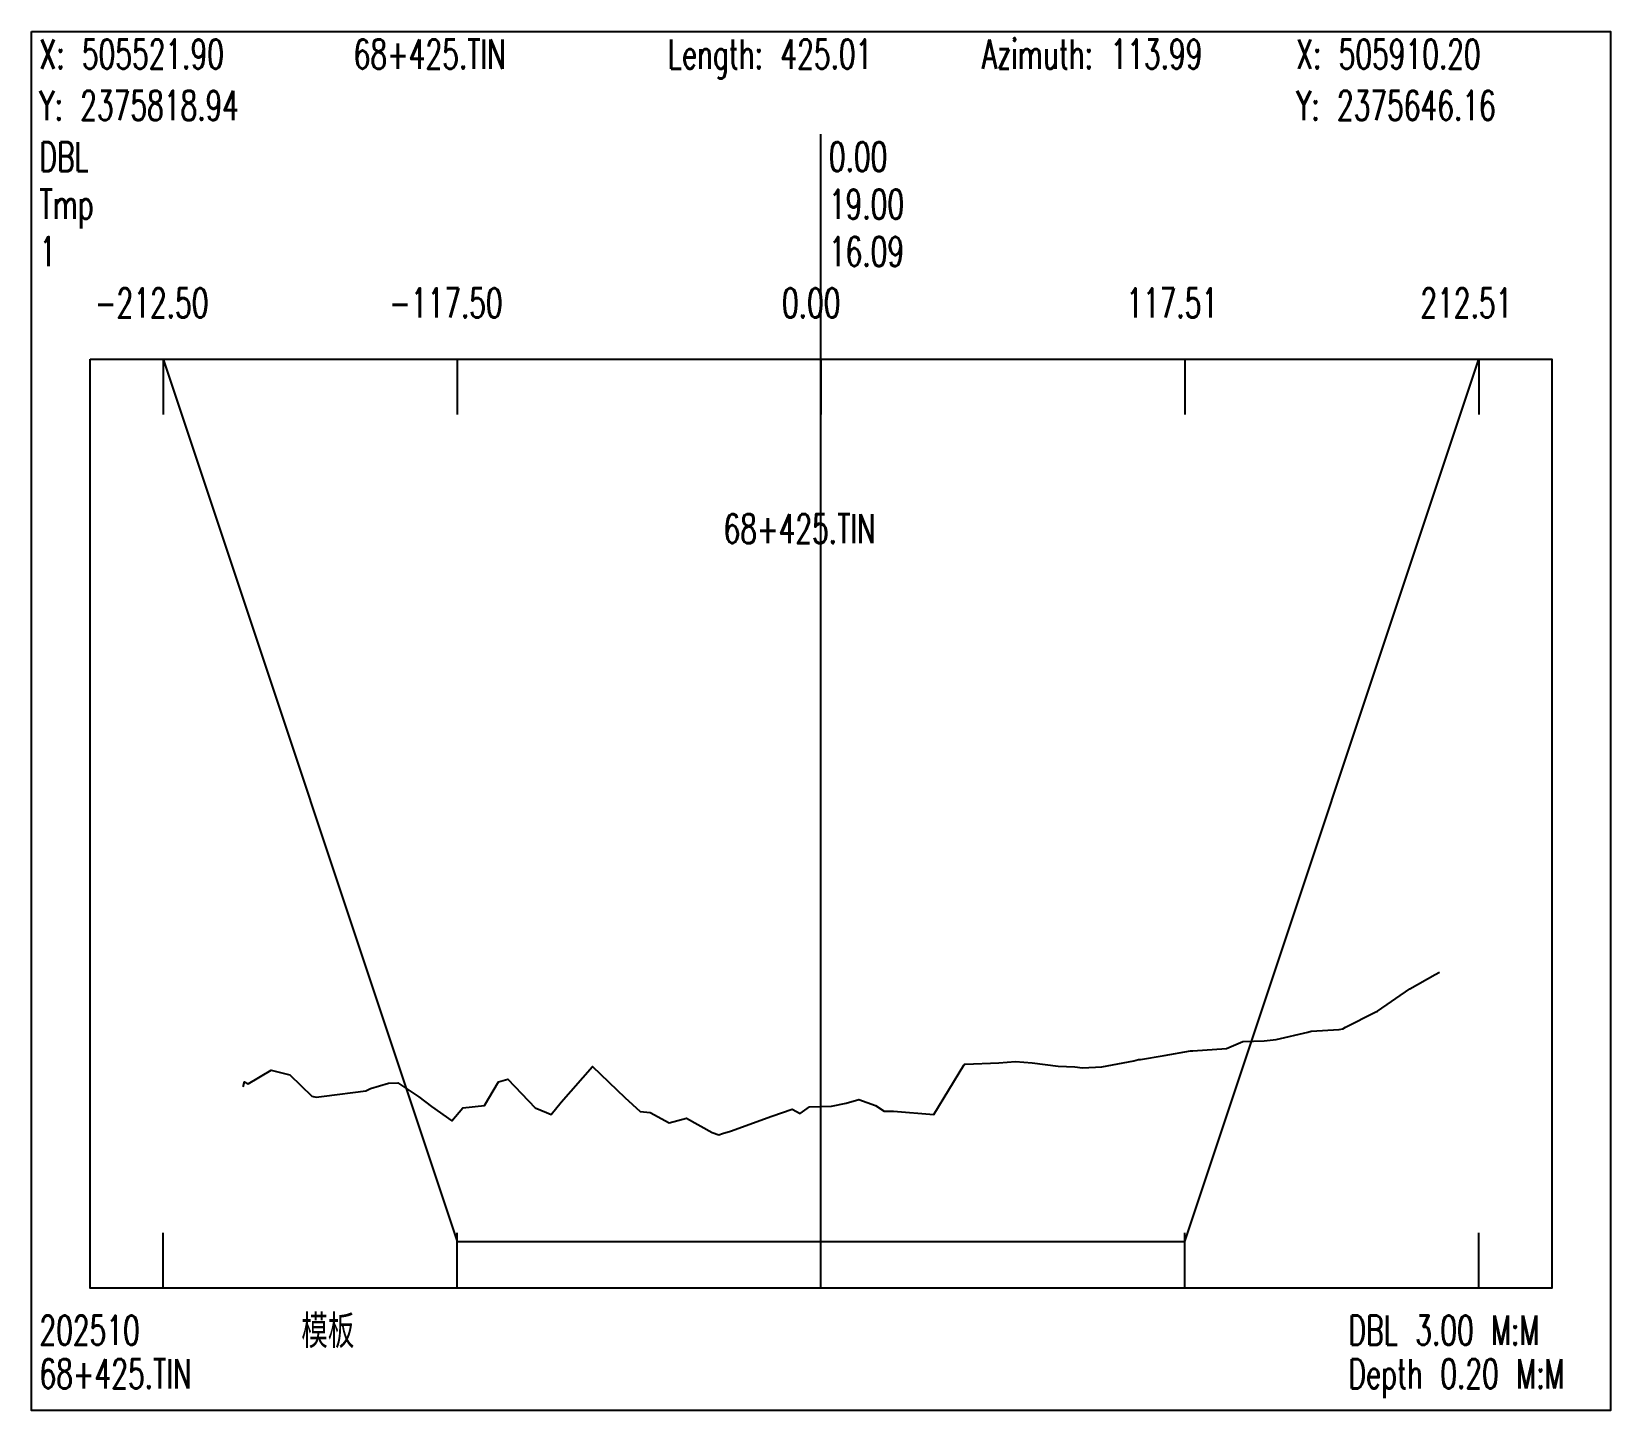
# Model space of a CAD drawing. Extents: x 1 to 171, y -4454 to 0.
# Drawn here: x 1 to 171, y -4157.3 to -4008.9 of the extents above; entities that cross this region are included whole.
import ezdxf

# ---------------------------------------------------------------- set-up
doc = ezdxf.new("R2010")
doc.units = 0
doc.header["$MEASUREMENT"] = 0
doc.layers.add('LABELS', color=7, linetype='Continuous')
doc.layers.add('XSECTION', color=7, linetype='Continuous')
doc.styles.get("Standard").update_dxf_attribs({"font": 'txt.shx'})

msp = doc.modelspace()

# ---------------------------------------------------------------- texts
at = {"layer": 'LABELS', "color": 0, "width": 0.666667}
for s, height, p in [('X: 505521.90', 3.1482, (1.85, -4012.86)), ('68+425.TIN', 3.148, (35.68, -4012.86)), ('Length: 425.01', 3.1482, (69.51, -4012.86)), ('Azimuth: 113.99', 3.1482, (103.34, -4012.86)), ('X: 505910.20', 3.1482, (137.17, -4012.86)), ('Y: 2375818.94', 3.1482, (1.85, -4018.39)), ('Y: 2375646.16', 3.1482, (137.17, -4018.39)), ('DBL', 3.148, (1.85, -4023.91)), ('0.00', 3.148, (86.85, -4023.91)), ('0.00', 3.148, (86.85, -4023.91)), ('Tmp', 3.148, (1.85, -4029.02)), ('19.00', 3.148, (86.85, -4029.02)), ('19.00', 3.148, (86.85, -4029.02)), ('-212.50', 3.148, (7.82, -4039.65)), ('-117.50', 3.148, (39.49, -4039.65)), ('0.00', 3.148, (81.8, -4039.65)), ('117.51', 3.148, (118.87, -4039.65)), ('212.51', 3.148, (150.54, -4039.65)), ('68+425.TIN', 3.148, (75.51, -4063.96)), ('模板', 3.148, (30.04, -4150.27)), ('DBL 3.00 M:M', 3.1482, (142.81, -4150.27)), ('68+425.TIN', 3.148, (1.85, -4154.95)), ('Depth 0.20 M:M', 3.1482, (142.81, -4154.95))]:
    msp.add_text(s, height=height, dxfattribs=at).set_placement(p)
at = {"layer": 'LABELS', "color": 1, "width": 0.666667}
for s, height, p in [('1', 3.15, (1.85, -4034.12)), ('16.09', 3.148, (86.85, -4034.12)), ('16.09', 3.148, (86.85, -4034.12)), ('202510', 3.148, (1.85, -4150.27))]:
    msp.add_text(s, height=height, dxfattribs=at).set_placement(p)

# ---------------------------------------------------------------- linework, layer by layer
at = {"layer": 'XSECTION', "color": 0, "linetype": 'Continuous'}
for points in [[(1, -4008.86), (171, -4008.86), (171, -4157.33), (1, -4157.33), (1, -4008.86)], [(86, -4144.15), (86, -4019.91)], [(86, -4144.15), (86, -4019.91)], [(7.3, -4044.15), (164.71, -4044.15), (164.71, -4144.15), (7.3, -4144.15), (7.3, -4044.15)], [(15.17, -4044.15), (15.17, -4050.09)], [(15.17, -4044.15), (46.83, -4139.15)], [(15.17, -4044.15), (46.83, -4139.15)], [(46.83, -4044.15), (46.83, -4050.09)], [(86, -4044.15), (86, -4050.09)], [(125.17, -4044.15), (125.17, -4050.09)], [(125.17, -4139.15), (156.84, -4044.15)], [(125.17, -4139.15), (156.84, -4044.15)], [(156.84, -4044.15), (156.84, -4050.09)], [(15.17, -4144.15), (15.17, -4138.21)], [(46.83, -4144.15), (46.83, -4138.21)], [(46.83, -4139.15), (86, -4139.15)], [(46.83, -4139.15), (46.83, -4139.15)], [(46.83, -4139.15), (86, -4139.15)], [(86, -4144.15), (86, -4138.21)], [(86, -4139.15), (125.17, -4139.15)], [(86, -4139.15), (125.17, -4139.15)], [(125.17, -4144.15), (125.17, -4138.21)], [(125.17, -4139.15), (125.17, -4139.15)], [(156.84, -4144.15), (156.84, -4138.21)]]:
    msp.add_lwpolyline(points, dxfattribs=at)
at = {"layer": 'XSECTION', "color": 1, "linetype": 'Continuous'}
msp.add_lwpolyline([(23.78, -4122.5), (23.93, -4121.95), (24.33, -4122.15), (26.79, -4120.7), (28.82, -4121.2), (31.17, -4123.5), (31.64, -4123.6), (32.49, -4123.5), (37, -4122.9), (37.5, -4122.65), (39.43, -4122.1), (40.42, -4122.05), (42.69, -4123.55), (44.06, -4124.6), (46.25, -4126.15), (47.45, -4124.75), (49.76, -4124.5), (51.29, -4121.95), (52.29, -4121.65), (55.21, -4124.75), (56.44, -4125.25), (56.94, -4125.45), (58.02, -4124.15), (61.4, -4120.3), (64.87, -4123.65), (66.53, -4125.15), (67.62, -4125.25), (69.66, -4126.35), (71.51, -4125.85), (74.27, -4127.4), (75.01, -4127.65), (75.38, -4127.5), (76.27, -4127.25), (80.69, -4125.65), (82.91, -4124.9), (83.77, -4125.35), (84.75, -4124.65), (87.14, -4124.55), (88.7, -4124.25), (90.06, -4123.85), (91.86, -4124.5), (92.79, -4125.1), (93.82, -4125.1), (98.15, -4125.45), (101.37, -4120.15), (101.47, -4120.05), (101.53, -4120.05), (105.16, -4119.9), (106.95, -4119.75), (108.74, -4119.9), (111.55, -4120.25), (113.32, -4120.35), (114.16, -4120.45), (116.23, -4120.35), (119.7, -4119.7), (120.19, -4119.55), (120.41, -4119.55), (122.94, -4119.1), (125.77, -4118.6), (126.03, -4118.6), (129.65, -4118.35), (131.42, -4117.6), (133.71, -4117.55), (135.02, -4117.4), (138.41, -4116.6), (138.77, -4116.5), (141.81, -4116.3), (142.2, -4116.25), (142.49, -4116.05), (145.66, -4114.45), (145.93, -4114.35), (149.39, -4111.95), (152.15, -4110.4), (152.61, -4110.15)], dxfattribs=at)

msp.set_redraw_order([(e.dxf.handle, doc.entitydb.next_handle()) for e in msp.query("TEXT MTEXT ATTDEF DIMENSION ARC_DIMENSION")])  # texts and dimensions are drawn at this point

doc.saveas('drawing.dxf')
